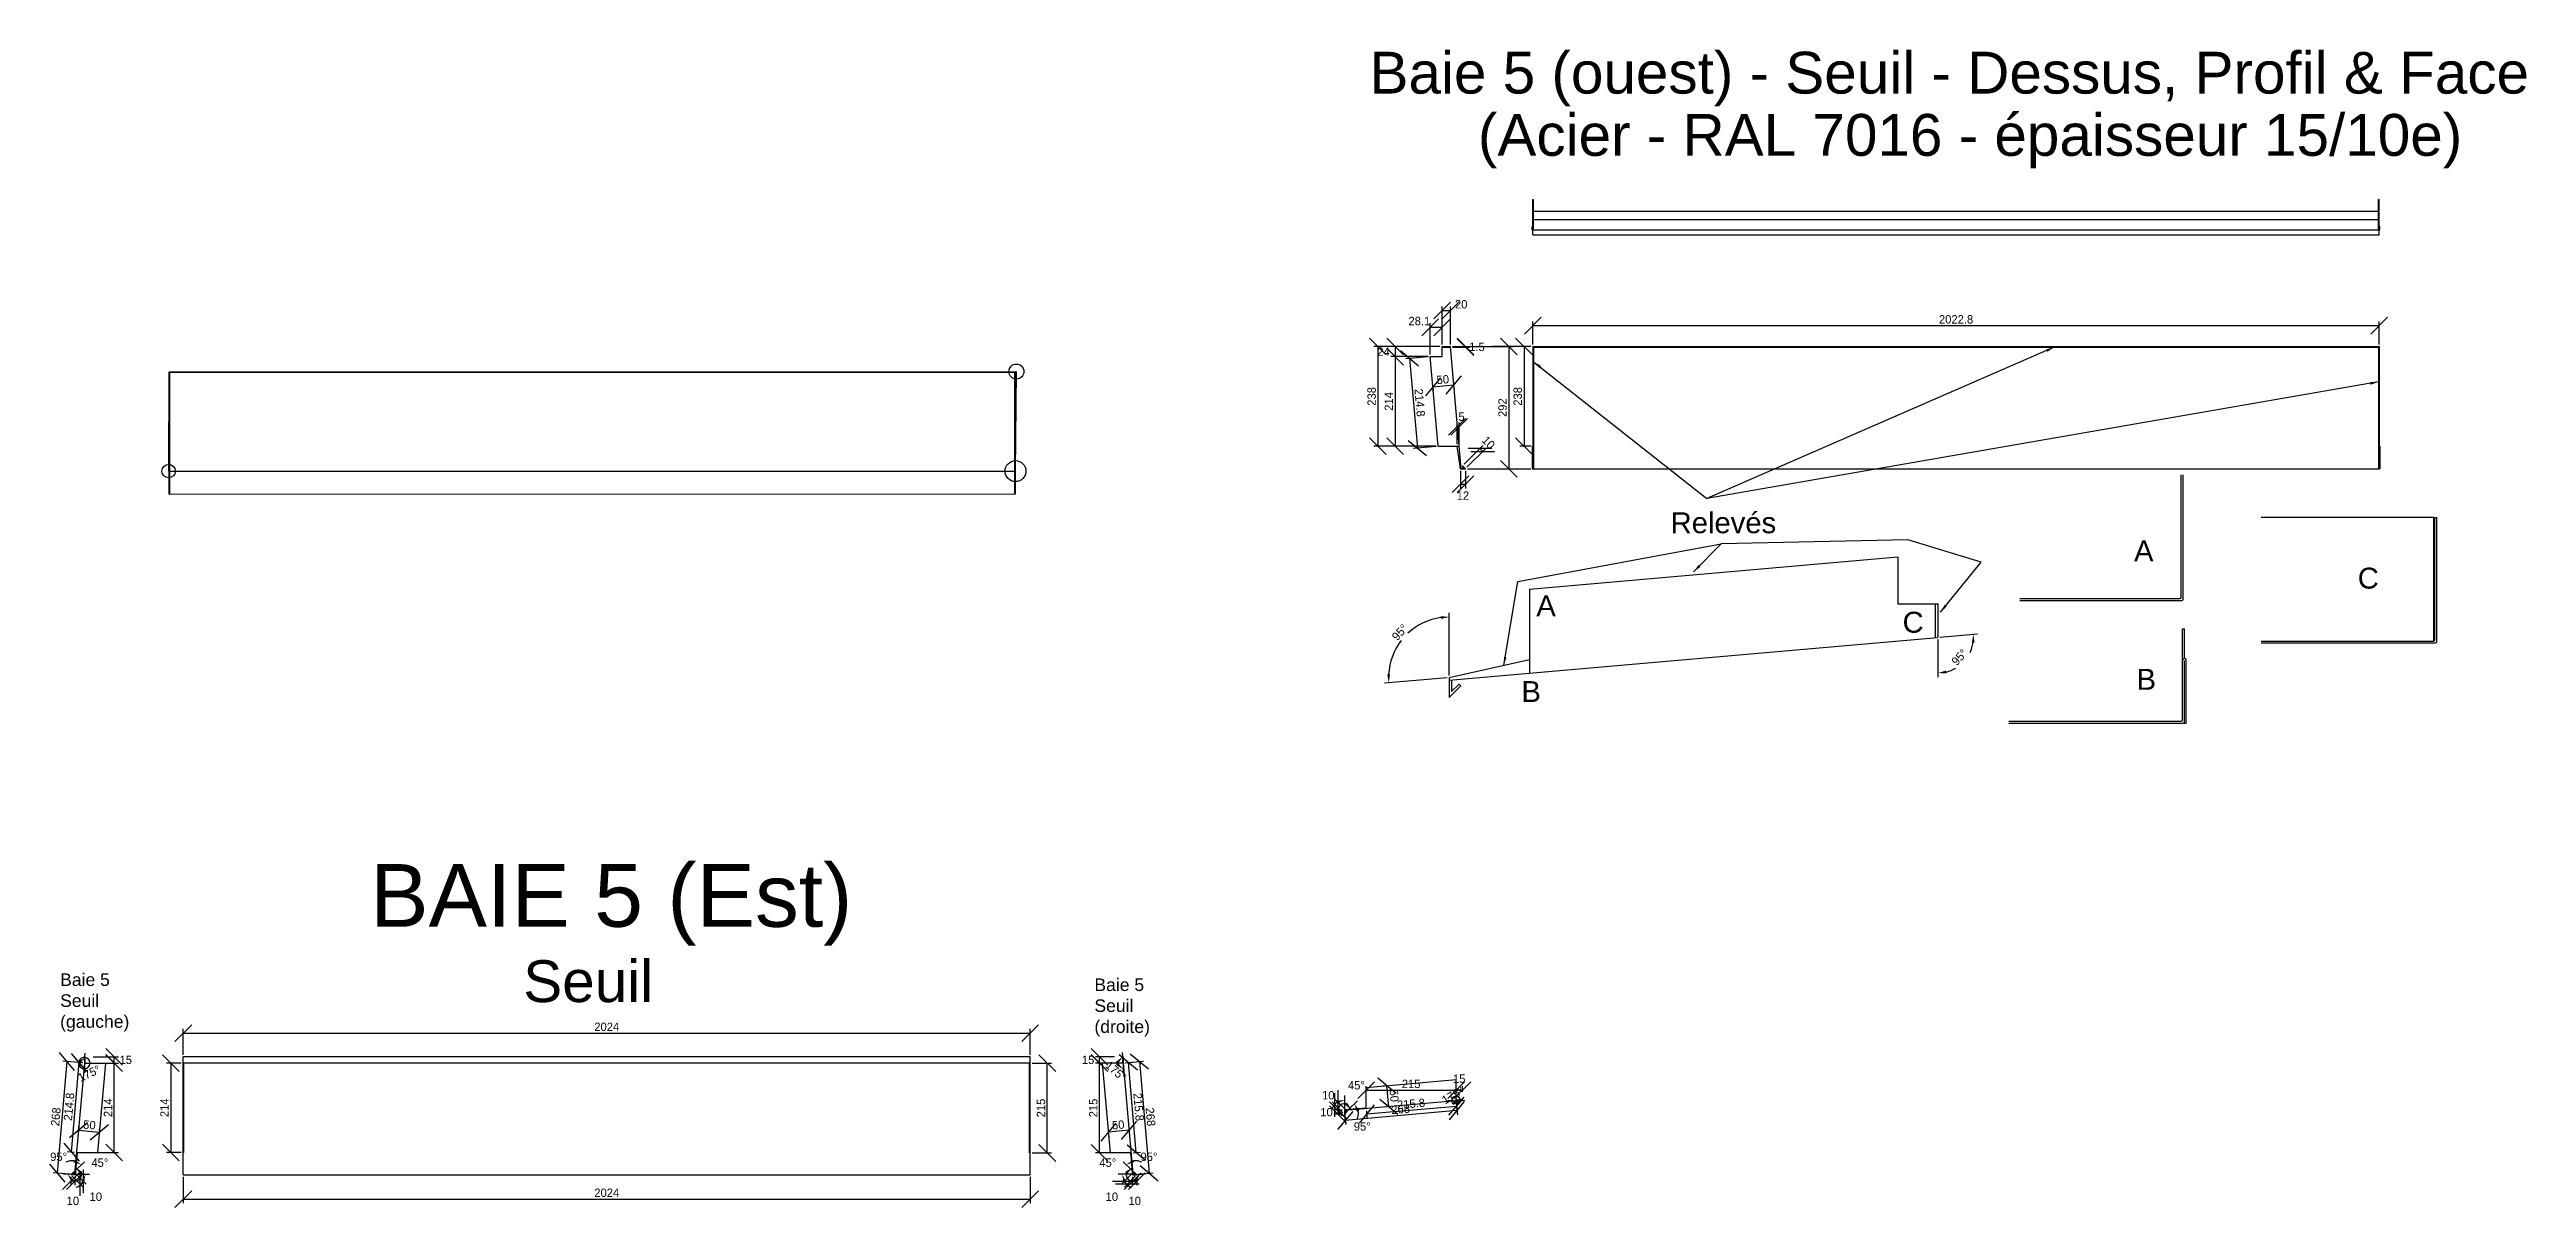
# Model space of a CAD drawing. Header units: millimetres. Extents: x -676 to 20580, y -6551 to 3008.
# Drawn here: x -285 to 5635, y 240 to 3008 of the extents above; entities that cross this region are included whole.
import ezdxf

# ---------------------------------------------------------------- set-up
doc = ezdxf.new("R2010")
doc.units = ezdxf.units.MM
doc.layers.get('0').update_dxf_attribs({"lineweight": 25, "true_color": 0xffffff})
doc.layers.get('Defpoints').update_dxf_attribs({"true_color": 0xffffff})
for name, color, linetype, lineweight, true_color in [('0 ... Seuil', 178, 'Continuous', 25, 0x000000), ('0 ... Seuil ... Existant', 2, 'Continuous', 25, 0xffff00), ('0 ... Seuil ... Existant ... Projection Joue Théorique', 96, 'Continuous', 25, 0x008000), ('0 ... Seuil ... Rectangle', 5, 'Continuous', 25, 0x0000ff), ('0 ... Seuil ... Rectangle ... Cotes Angles', 4, 'Continuous', 25, 0x00ffff), ('Cotes', 4, 'Continuous', 25, 0x00ffff)]:
    doc.layers.add(name, color=color, linetype=linetype, lineweight=lineweight, true_color=true_color)
doc.styles.add('QCADDimTextStyle', font='txt')
doc.styles.add('textstyle11', font='')
doc.styles.add('textstyle22', font='')
doc.styles.add('textstyle23', font='')
doc.styles.add('textstyle24', font='')
doc.styles.add('textstyle25', font='')
doc.styles.add('textstyle26', font='')
doc.styles.add('textstyle27', font='')
doc.styles.add('textstyle28', font='')
doc.styles.add('textstyle29', font='')
doc.styles.add('textstyle30', font='')
doc.styles.add('textstyle31', font='')
doc.styles.add('textstyle32', font='')
doc.styles.add('textstyle33', font='')
doc.styles.get('textstyle11').set_extended_font_data('Liberation Sans')
doc.styles.get('textstyle22').set_extended_font_data('Liberation Sans')
doc.styles.get('textstyle23').set_extended_font_data('Liberation Sans')
doc.styles.get('textstyle24').set_extended_font_data('Liberation Sans')
doc.styles.get('textstyle25').set_extended_font_data('Liberation Sans')
doc.styles.get('textstyle26').set_extended_font_data('Liberation Sans')
doc.styles.get('textstyle27').set_extended_font_data('Liberation Sans')
doc.styles.get('textstyle28').set_extended_font_data('Liberation Sans')
doc.styles.get('textstyle29').set_extended_font_data('Liberation Sans')
doc.styles.get('textstyle30').set_extended_font_data('Liberation Sans')
doc.styles.get('textstyle31').set_extended_font_data('Liberation Sans')
doc.styles.get('textstyle32').set_extended_font_data('Liberation Sans')
doc.styles.get('textstyle33').set_extended_font_data('Liberation Sans')
doc.dimstyles.new('QCADDimStyle', dxfattribs={"dimtxt": 20, "dimasz": 20, "dimexe": 10, "dimexo": 5, "dimgap": 5, "dimtad": 1, "dimtoh": 1, "dimdec": 4, "dimzin": 0, "dimdsep": 46, "dimtxsty": 'QCADDimTextStyle', "dimcen": 0.09, "dimadec": 0, "dimazin": 0, "dimtfac": 1, "dimtdec": 4, "dimtofl": 0, "dimtmove": 0, "dimatfit": 3, "dimfxl": 1, "dimtolj": 1, "dimtzin": 0, "dimarcsym": 0})

msp = doc.modelspace()

# ---------------------------------------------------------------- texts
at = {"attachment_point": 1}
for s, insert, char_height, style in [('Seuil', (847.41, 830.66), 100, 'textstyle11'), ('Baie 5\\PSeuil\\P(gauche)', (-259.39, 799.27), 30, 'textstyle24'), ('Baie 5\\PSeuil\\P(droite)', (2212.54, 787.17), 30, 'textstyle23')]:
    msp.add_mtext(s, dxfattribs=dict(at, insert=insert, char_height=char_height, style=style))
at = {"layer": '0 ... Seuil', "insert": (481.42, 1060.71), "char_height": 150, "attachment_point": 1, "style": 'textstyle22'}
msp.add_mtext('BAIE 5 (Est)', dxfattribs=at)
at = {"layer": '0 ... Seuil ... Rectangle ... Cotes Angles', "attachment_point": 1}
for s, insert, char_height, style in [('Baie 5 (ouest) - Seuil - Dessus, Profil & Face\\P', (2869.99, 3002.44), 100, 'textstyle33'), ('(Acier - RAL 7016 - épaisseur 15/10e)', (3129.21, 2853.72), 100, 'textstyle25'), ('Relevés', (3589.7, 1901.51), 50, 'textstyle26'), ('A', (4697.3, 1834.25), 50, 'textstyle32'), ('C', (5232, 1769.19), 50, 'textstyle31'), ('A', (3268.73, 1703.05), 50, 'textstyle27'), ('C', (4144.09, 1663.72), 50, 'textstyle30'), ('B', (3233.15, 1498.04), 50, 'textstyle28'), ('B', (4703.4, 1527.26), 50, 'textstyle29')]:
    msp.add_mtext(s, dxfattribs=dict(at, insert=insert, char_height=char_height, style=style))

# ---------------------------------------------------------------- blocks, each defined once
blk = doc.blocks.new('SeuilBaie1_VueDessus')
at = {"layer": '0 ... Seuil'}
for p, q in [((-5, -282), (-5, 0)), ((2019, 0), (-5, 0)), ((2019, -282), (2019, 0)), ((2019, -15), (-5, -15)), ((-3.5, -229), (-3.5, -15)), ((2017.5, -230), (2017.5, -15)), ((-3.5, -229), (-5, -229)), ((2019, -230), (2017.5, -230)), ((-5, -282), (2019, -282))]:
    blk.add_line(p, q, dxfattribs=at)
blk = doc.blocks.new('SeuilBaie1_VueCoupeEst')
at = {"layer": '0 ... Seuil'}
for p, q in [((1, 0), (-0.5, 0)), ((1, -14.9), (-49.2, -14.9)), ((-49.2, -14.9), (-30.4, -229.9)), ((-0.5, 0), (-0.5, -14.9)), ((1, 0), (1, -15)), ((1, -14.9), (24.2, -280.5)), ((19.8, -229.9), (-30.4, -229.9)), ((18.3, -229.9), (22.9, -282)), ((22.9, -282), (33.4, -282)), ((24.2, -280.5), (29.7, -280.5)), ((25.2, -276), (26.3, -274.9)), ((25.2, -276), (29.7, -280.5)), ((26.3, -274.9), (33.4, -282))]:
    blk.add_line(p, q, dxfattribs=at)
blk = doc.blocks.new('*D12')
at = {"layer": 'Cotes', "color": 0, "lineweight": -2}
for p, q in [((2245, 580), (2205, 620)), ((2205, 605), (2245, 565)), ((2260.5, 600), (2215, 600)), ((2225, 585), (2225, 600)), ((2260.5, 585), (2215, 585))]:
    blk.add_line(p, q, dxfattribs=at)
at = {"layer": 'Defpoints', "color": 0}
for p in [(2225, 600), (2265.5, 600), (2265.5, 585)]:
    blk.add_point(p, dxfattribs=at)
at = {"layer": 'Cotes', "color": 0, "insert": (2197.5, 592.5), "char_height": 20, "attachment_point": 5, "style": 'QCADDimTextStyle'}
blk.add_mtext('\\A1;15', dxfattribs=at)
blk = doc.blocks.new('*D13')
at = {"layer": 'Cotes', "color": 0, "lineweight": -2}
for p, q in [((2341.7, 570.3), (2298.3, 606.6)), ((2285.5, 585.4), (2330, 589.3)), ((2320, 588.5), (2343.4, 321.5)), ((2308.9, 318.5), (2353.3, 322.3)), ((2321.7, 339.7), (2365, 303.3))]:
    blk.add_line(p, q, dxfattribs=at)
at = {"layer": 'Defpoints', "color": 0}
for p in [(2280.5, 585), (2303.9, 318), (2343.4, 321.5)]:
    blk.add_point(p, dxfattribs=at)
at = {"layer": 'Cotes', "color": 0, "insert": (2346.6, 456.3), "char_height": 20, "attachment_point": 5, "rotation": 275, "style": 'QCADDimTextStyle'}
blk.add_mtext('\\A1;268', dxfattribs=at)
blk = doc.blocks.new('*D14')
at = {"layer": 'Cotes', "color": 0, "lineweight": -2}
for p, q in [((2323.9, 322.9), (2283.9, 282.9)), ((2293.9, 282.9), (2333.9, 322.9)), ((2303.9, 313), (2303.9, 292.9)), ((2303.9, 302.9), (2313.9, 302.9)), ((2313.9, 313), (2313.9, 292.9))]:
    blk.add_line(p, q, dxfattribs=at)
at = {"layer": 'Defpoints', "color": 0}
for p in [(2303.9, 318), (2313.9, 318), (2313.9, 302.9)]:
    blk.add_point(p, dxfattribs=at)
at = {"layer": 'Cotes', "color": 0, "insert": (2308.9, 255.4), "char_height": 20, "attachment_point": 5, "style": 'QCADDimTextStyle'}
blk.add_mtext('\\A1;10', dxfattribs=at)
blk = doc.blocks.new('*D15')
at = {"layer": 'Cotes', "color": 0, "lineweight": -2}
for p, q in [((2264, 441.6), (2227.6, 398.2)), ((2295.6, 424.3), (2245.8, 419.9)), ((2246.2, 414.9), (2246.6, 409.9)), ((2277.4, 402.6), (2313.8, 445.9)), ((2296, 419.3), (2296.5, 414.3))]:
    blk.add_line(p, q, dxfattribs=at)
at = {"layer": 'Defpoints', "color": 0}
for p in [(2245.8, 419.9), (2245.8, 419.9), (2295.6, 424.3)]:
    blk.add_point(p, dxfattribs=at)
at = {"layer": 'Cotes', "color": 0, "insert": (2269.4, 437), "char_height": 20, "attachment_point": 5, "rotation": 5, "style": 'QCADDimTextStyle'}
blk.add_mtext('\\A1;50', dxfattribs=at)
blk = doc.blocks.new('*D16')
at = {"layer": 'Cotes', "color": 0, "lineweight": -2}
for p, q in [((2256, 302.6), (2312.6, 302.6)), ((2303.3, 321.6), (2277.2, 295.5)), ((2310.3, 314.5), (2284.3, 288.4)), ((2319.6, 295.5), (2263.1, 295.5))]:
    blk.add_line(p, q, dxfattribs=at)
at = {"layer": 'Defpoints', "color": 0}
for p in [(2284.3, 302.6), (2306.8, 325.1), (2313.9, 318)]:
    blk.add_point(p, dxfattribs=at)
at = {"layer": 'Cotes', "color": 0, "insert": (2254.2, 265.4), "char_height": 20, "attachment_point": 5, "style": 'QCADDimTextStyle'}
blk.add_mtext('\\A1;10', dxfattribs=at)
blk = doc.blocks.new('*D17')
at = {"layer": 'Cotes', "color": 0, "lineweight": -2}
for p, q in [((2281.1, 590.1), (2279.3, 610.1)), ((2281.5, 580), (2281.5, 559.9))]:
    blk.add_line(p, q, dxfattribs=at)
blk.add_arc((2281.5, 585), 15.1, 177.75848, 187.24152, dxfattribs=at)
at = {"layer": 'Cotes', "color": 0}
for points in [[(2268.8, 583.3), (2264, 587.9), (2280.2, 600.1)], [(2264.3, 580.6), (2268.7, 585.6), (2281.5, 569.9)]]:
    blk.add_solid(points, dxfattribs=at)
at = {"layer": 'Defpoints', "color": 0}
for p in [(2281.5, 600), (2268, 591.8), (2281.5, 585.1), (2281.5, 585), (2282.9, 568.7)]:
    blk.add_point(p, dxfattribs=at)
at = {"layer": 'Cotes', "color": 0, "insert": (2263.9, 565.6), "char_height": 20, "attachment_point": 5, "rotation": 317.78438, "style": 'QCADDimTextStyle'}
blk.add_mtext('\\A1;175%%d', dxfattribs=at)
blk = doc.blocks.new('*D18')
at = {"layer": 'Cotes', "color": 0, "lineweight": -2}
for p, q in [((2299.8, 319), (2269, 319)), ((2302.6, 327.9), (2281.4, 349))]:
    blk.add_line(p, q, dxfattribs=at)
for start, end in [(215.90564, 251.81128), (63.18872, 99.09436)]:
    blk.add_arc((2311.5, 319), 32.4, start, end, dxfattribs=at)
at = {"layer": 'Cotes', "color": 0}
for points in [[(2288.4, 301), (2282, 299), (2279, 319)], [(2304.8, 354), (2307.8, 348.1), (2288.5, 342)]]:
    blk.add_solid(points, dxfattribs=at)
at = {"layer": 'Defpoints', "color": 0}
for p in [(2283.4, 335.2), (2304.8, 319), (2306.1, 324.4), (2311.5, 319), (2311.5, 319)]:
    blk.add_point(p, dxfattribs=at)
at = {"layer": 'Cotes', "color": 0, "insert": (2244.5, 346.7), "char_height": 20, "attachment_point": 5, "style": 'QCADDimTextStyle'}
blk.add_mtext('\\A1;45%%d', dxfattribs=at)
blk = doc.blocks.new('*D19')
at = {"layer": 'Cotes', "color": 0, "lineweight": -2}
blk.add_line((2316.5, 319), (2331.4, 319), dxfattribs=at)
for start, end in [(168.96744, 242.93488), (212.06512, 286.03256)]:
    blk.add_arc((2304.8, 319), 16.6, start, end, dxfattribs=at)
at = {"layer": 'Cotes', "color": 0}
for points in [[(2290.7, 319.7), (2286.2, 324.7), (2303.3, 335.6)], [(2312, 301), (2306.7, 305), (2321.4, 319)]]:
    blk.add_solid(points, dxfattribs=at)
at = {"layer": 'Defpoints', "color": 0}
for p in [(2303.1, 338.4), (2304.8, 319), (2304.8, 319), (2311.5, 319), (2318.9, 327.7)]:
    blk.add_point(p, dxfattribs=at)
at = {"layer": 'Cotes', "color": 0, "insert": (2343, 360.8), "char_height": 20, "attachment_point": 5, "style": 'QCADDimTextStyle'}
blk.add_mtext('\\A1;95%%d', dxfattribs=at)
blk = doc.blocks.new('*D20')
at = {"layer": 'Cotes', "color": 0, "lineweight": -2}
for p, q in [((35, 313), (35, 249.8)), ((2059, 313), (2059, 249.8)), ((55, 279.8), (15, 239.8)), ((35, 259.8), (2059, 259.8)), ((2039, 239.8), (2079, 279.8))]:
    blk.add_line(p, q, dxfattribs=at)
at = {"layer": 'Defpoints', "color": 0}
for p in [(35, 318), (2059, 318), (2059, 259.8)]:
    blk.add_point(p, dxfattribs=at)
at = {"layer": 'Cotes', "color": 0, "insert": (1047, 274.8), "char_height": 20, "attachment_point": 5, "style": 'QCADDimTextStyle'}
blk.add_mtext('\\A1;2024', dxfattribs=at)
blk = doc.blocks.new('*D21')
at = {"layer": 'Cotes', "color": 0, "lineweight": -2}
for p, q in [((55, 676.4), (15, 636.4)), ((35, 605), (35, 666.4)), ((35, 656.4), (2059, 656.4)), ((2039, 636.4), (2079, 676.4)), ((2059, 605), (2059, 666.4))]:
    blk.add_line(p, q, dxfattribs=at)
at = {"layer": 'Defpoints', "color": 0}
for p in [(2059, 656.4), (35, 600), (2059, 600)]:
    blk.add_point(p, dxfattribs=at)
at = {"layer": 'Cotes', "color": 0, "insert": (1047, 671.4), "char_height": 20, "attachment_point": 5, "style": 'QCADDimTextStyle'}
blk.add_mtext('\\A1;2024', dxfattribs=at)
blk = doc.blocks.new('*D36')
at = {"layer": 'Cotes', "color": 0, "lineweight": -2}
for p, q in [((3096.9, 540), (3056.9, 500)), ((3071.9, 500), (3111.9, 540)), ((3076.9, 515.8), (3076.9, 530)), ((3076.9, 520), (3091.9, 520)), ((3091.9, 515.8), (3091.9, 530))]:
    blk.add_line(p, q, dxfattribs=at)
at = {"layer": 'Defpoints', "color": 0}
for p in [(3076.9, 510.8), (3091.9, 520), (3091.9, 510.8)]:
    blk.add_point(p, dxfattribs=at)
at = {"layer": 'Cotes', "color": 0, "insert": (3084.4, 547.5), "char_height": 20, "attachment_point": 5, "style": 'QCADDimTextStyle'}
blk.add_mtext('\\A1;15', dxfattribs=at)
blk = doc.blocks.new('*D37')
at = {"layer": 'Cotes', "color": 0, "lineweight": -2}
for p, q in [((3060.9, 449.6), (3097.3, 492.9)), ((3077.4, 490.7), (3080, 461.3)), ((2830.3, 469.5), (2793.9, 426.2)), ((2810.4, 467.4), (2813, 437.9)), ((3079.1, 471.2), (2812.1, 447.9))]:
    blk.add_line(p, q, dxfattribs=at)
at = {"layer": 'Defpoints', "color": 0}
for p in [(3076.9, 495.7), (2810, 472.4), (2812.1, 447.9)]:
    blk.add_point(p, dxfattribs=at)
at = {"layer": 'Cotes', "color": 0, "insert": (2944.3, 474.5), "char_height": 20, "attachment_point": 5, "rotation": 5, "style": 'QCADDimTextStyle'}
blk.add_mtext('\\A1;268', dxfattribs=at)
blk = doc.blocks.new('*D38')
at = {"layer": 'Cotes', "color": 0, "lineweight": -2}
for p, q in [((2814.8, 452.4), (2774.8, 492.4)), ((2774.8, 482.4), (2814.8, 442.4)), ((2805, 472.4), (2784.8, 472.4)), ((2805, 462.4), (2784.8, 462.4)), ((2794.8, 472.4), (2794.8, 462.4))]:
    blk.add_line(p, q, dxfattribs=at)
at = {"layer": 'Defpoints', "color": 0}
for p in [(2794.8, 462.4), (2810, 472.4), (2810, 462.4)]:
    blk.add_point(p, dxfattribs=at)
at = {"layer": 'Cotes', "color": 0, "insert": (2767.3, 467.4), "char_height": 20, "attachment_point": 5, "style": 'QCADDimTextStyle'}
blk.add_mtext('\\A1;10', dxfattribs=at)
blk = doc.blocks.new('*D39')
at = {"layer": 'Cotes', "color": 0, "lineweight": -2}
for p, q in [((2933.5, 512.3), (2890.2, 548.6)), ((2894.5, 498.8), (2937.9, 462.5)), ((2906.9, 530), (2901.9, 529.6)), ((2911.2, 480.2), (2906.2, 479.8)), ((2916.2, 480.7), (2911.8, 530.5))]:
    blk.add_line(p, q, dxfattribs=at)
at = {"layer": 'Defpoints', "color": 0}
for p in [(2911.8, 530.5), (2911.8, 530.5), (2916.2, 480.7)]:
    blk.add_point(p, dxfattribs=at)
at = {"layer": 'Cotes', "color": 0, "insert": (2929, 506.9), "char_height": 20, "attachment_point": 5, "rotation": 275, "style": 'QCADDimTextStyle'}
blk.add_mtext('\\A1;50', dxfattribs=at)
blk = doc.blocks.new('*D40')
at = {"layer": 'Cotes', "color": 0, "lineweight": -2}
for p, q in [((2806.4, 465.9), (2780.4, 492)), ((2787.4, 456.6), (2787.4, 513.2)), ((2813.5, 473), (2787.4, 499)), ((2794.5, 520.2), (2794.5, 463.7))]:
    blk.add_line(p, q, dxfattribs=at)
at = {"layer": 'Defpoints', "color": 0}
for p in [(2794.5, 492), (2810, 462.4), (2817, 469.4)]:
    blk.add_point(p, dxfattribs=at)
at = {"layer": 'Cotes', "color": 0, "insert": (2771.5, 507.9), "char_height": 20, "attachment_point": 5, "style": 'QCADDimTextStyle'}
blk.add_mtext('\\A1;10', dxfattribs=at)
blk = doc.blocks.new('*D41')
at = {"layer": 'Cotes', "color": 0, "lineweight": -2}
for p, q in [((3071.9, 494.7), (3056.4, 494.7)), ((3082, 495.2), (3097.5, 496.5))]:
    blk.add_line(p, q, dxfattribs=at)
for start, end in [(80.81617, 222.90809), (5, 180), (322.09191, 104.18383)]:
    blk.add_arc((3077, 494.7), 10.6, start, end, dxfattribs=at)
at = {"layer": 'Cotes', "color": 0}
for points in [[(3086.4, 491.4), (3084.2, 485.1), (3066.4, 494.7)], [(3070.6, 484.5), (3067.9, 490.6), (3087.5, 495.6)]]:
    blk.add_solid(points, dxfattribs=at)
at = {"layer": 'Defpoints', "color": 0}
for p in [(3060.7, 493.3), (3076.9, 494.7), (3077, 494.7), (3081.7, 504.2), (3091.9, 494.7)]:
    blk.add_point(p, dxfattribs=at)
at = {"layer": 'Cotes', "color": 0, "insert": (3069.2, 508.1), "char_height": 20, "attachment_point": 5, "rotation": 30.34859, "style": 'QCADDimTextStyle'}
blk.add_mtext('\\A1;175%%d', dxfattribs=at)
blk = doc.blocks.new('*D42')
at = {"layer": 'Cotes', "color": 0, "lineweight": -2}
for p, q in [((2811, 476.4), (2811, 507.2)), ((2819.9, 473.7), (2841, 494.8))]:
    blk.add_line(p, q, dxfattribs=at)
for start, end in [(125.90564, 161.81128), (333.18872, 9.09436)]:
    blk.add_arc((2811, 464.8), 32.4, start, end, dxfattribs=at)
at = {"layer": 'Cotes', "color": 0}
for points in [[(2793, 487.9), (2790.9, 494.2), (2811, 497.2)], [(2846, 471.4), (2840, 468.4), (2833.9, 487.7)]]:
    blk.add_solid(points, dxfattribs=at)
at = {"layer": 'Defpoints', "color": 0}
for p in [(2827.2, 492.9), (2811, 471.4), (2811, 464.8), (2811, 464.8), (2816.3, 470.1)]:
    blk.add_point(p, dxfattribs=at)
at = {"layer": 'Cotes', "color": 0, "insert": (2838.7, 531.7), "char_height": 20, "attachment_point": 5, "style": 'QCADDimTextStyle'}
blk.add_mtext('\\A1;45%%d', dxfattribs=at)
blk = doc.blocks.new('*D43')
at = {"layer": 'Cotes', "color": 0, "lineweight": -2}
blk.add_line((2811, 459.8), (2811, 444.8), dxfattribs=at)
for start, end in [(122.06512, 196.03256), (78.96744, 152.93488)]:
    blk.add_arc((2811, 471.4), 16.6, start, end, dxfattribs=at)
at = {"layer": 'Cotes', "color": 0}
for points in [[(2811.7, 485.5), (2816.6, 490), (2827.5, 472.9)], [(2793, 464.2), (2797, 469.5), (2811, 454.8)]]:
    blk.add_solid(points, dxfattribs=at)
at = {"layer": 'Defpoints', "color": 0}
for p in [(2811, 471.4), (2811, 471.4), (2811, 464.8), (2819.7, 457.3), (2830.3, 473.1)]:
    blk.add_point(p, dxfattribs=at)
at = {"layer": 'Cotes', "color": 0, "insert": (2852.7, 433.2), "char_height": 20, "attachment_point": 5, "style": 'QCADDimTextStyle'}
blk.add_mtext('\\A1;95%%d', dxfattribs=at)
blk = doc.blocks.new('*D51')
at = {"layer": 'Cotes', "color": 0, "lineweight": -2}
for p, q in [((2120, 565), (2080, 605)), ((2064, 585), (2110, 585)), ((2100, 370), (2100, 585)), ((2064, 370), (2110, 370)), ((2080, 390), (2120, 350))]:
    blk.add_line(p, q, dxfattribs=at)
at = {"layer": 'Defpoints', "color": 0}
for p in [(2059, 585), (2100, 585), (2059, 370)]:
    blk.add_point(p, dxfattribs=at)
at = {"layer": 'Cotes', "color": 0, "insert": (2085, 477.5), "char_height": 20, "attachment_point": 5, "rotation": 90, "style": 'QCADDimTextStyle'}
blk.add_mtext('\\A1;215', dxfattribs=at)
blk = doc.blocks.new('*D52')
at = {"layer": 'Cotes', "color": 0, "lineweight": -2}
for p, q in [((25, 565), (-15, 605)), ((30, 585), (-5, 585)), ((5, 585), (5, 371)), ((-15, 391), (25, 351)), ((30, 371), (-5, 371))]:
    blk.add_line(p, q, dxfattribs=at)
at = {"layer": 'Defpoints', "color": 0}
for p in [(35, 585), (5, 371), (35, 371)]:
    blk.add_point(p, dxfattribs=at)
at = {"layer": 'Cotes', "color": 0, "insert": (-10, 478), "char_height": 20, "attachment_point": 5, "rotation": 90, "style": 'QCADDimTextStyle'}
blk.add_mtext('\\A1;214', dxfattribs=at)
blk = doc.blocks.new('SeuilBaie1_VueCoupeOuest')
at = {"layer": '0 ... Seuil'}
for p, q in [((-1.5, 0), (-1.5, -15)), ((-1.5, 0), (0, 0)), ((0, 0), (0, -14.9)), ((-1.5, -14.9), (-24.7, -280.5)), ((-1.5, -14.9), (48.7, -14.9)), ((48.7, -14.9), (30, -228.9)), ((-18.7, -228.9), (-23.4, -282)), ((-20.2, -228.9), (30, -228.9)), ((-26.8, -274.9), (-33.9, -282)), ((-23.4, -282), (-33.9, -282)), ((-25.7, -276), (-30.2, -280.5)), ((-24.7, -280.5), (-30.2, -280.5)), ((-25.7, -276), (-26.8, -274.9))]:
    blk.add_line(p, q, dxfattribs=at)
blk = doc.blocks.new('*D53')
at = {"layer": 'Cotes', "color": 0, "lineweight": -2}
for p, q in [((2881.3, 484.9), (2845, 441.6)), ((2863.1, 463.3), (3078.1, 482.1)), ((3060, 460.4), (3096.3, 503.7)), ((3077.5, 489.7), (3079, 472.1)), ((2862.5, 470.9), (2864, 453.3))]:
    blk.add_line(p, q, dxfattribs=at)
at = {"layer": 'Defpoints', "color": 0}
for p in [(2862, 475.9), (3077, 494.7), (3078.1, 482.1)]:
    blk.add_point(p, dxfattribs=at)
at = {"layer": 'Cotes', "color": 0, "insert": (2969.3, 487.6), "char_height": 20, "attachment_point": 5, "rotation": 5, "style": 'QCADDimTextStyle'}
blk.add_mtext('\\A1;215.8', dxfattribs=at)
blk = doc.blocks.new('*D54')
at = {"layer": 'Cotes', "color": 0, "lineweight": -2}
for p, q in [((2245, 565.1), (2205, 605.1)), ((2276.5, 585.1), (2215, 585.1)), ((2225, 370.1), (2225, 585.1)), ((2205, 390.1), (2245, 350.1)), ((2295.3, 370.1), (2215, 370.1))]:
    blk.add_line(p, q, dxfattribs=at)
at = {"layer": 'Defpoints', "color": 0}
for p in [(2225, 585.1), (2281.5, 585.1), (2300.3, 370.1)]:
    blk.add_point(p, dxfattribs=at)
at = {"layer": 'Cotes', "color": 0, "insert": (2210, 477.6), "char_height": 20, "attachment_point": 5, "rotation": 90, "style": 'QCADDimTextStyle'}
blk.add_mtext('\\A1;215', dxfattribs=at)
blk = doc.blocks.new('*D55')
at = {"layer": 'Cotes', "color": 0, "lineweight": -2}
for p, q in [((2315.5, 568), (2272.1, 604.3)), ((2286.5, 585.5), (2303.8, 587)), ((2312.6, 371.2), (2293.8, 586.2)), ((2290.9, 389.3), (2334.3, 353)), ((2305.3, 370.5), (2322.6, 372))]:
    blk.add_line(p, q, dxfattribs=at)
at = {"layer": 'Defpoints', "color": 0}
for p in [(2281.5, 585.1), (2293.8, 586.2), (2300.3, 370.1)]:
    blk.add_point(p, dxfattribs=at)
at = {"layer": 'Cotes', "color": 0, "insert": (2318.2, 480), "char_height": 20, "attachment_point": 5, "rotation": 275, "style": 'QCADDimTextStyle'}
blk.add_mtext('\\A1;215.8', dxfattribs=at)
blk = doc.blocks.new('*D56')
at = {"layer": 'Cotes', "color": 0, "lineweight": -2}
for p, q in [((2882, 540), (2842, 500)), ((3057, 500), (3097, 540)), ((2862, 480.9), (2862, 530)), ((2862, 520), (3077, 520)), ((3077, 499.7), (3077, 530))]:
    blk.add_line(p, q, dxfattribs=at)
at = {"layer": 'Defpoints', "color": 0}
for p in [(2862, 475.9), (3077, 520), (3077, 494.7)]:
    blk.add_point(p, dxfattribs=at)
at = {"layer": 'Cotes', "color": 0, "insert": (2969.5, 535), "char_height": 20, "attachment_point": 5, "style": 'QCADDimTextStyle'}
blk.add_mtext('\\A1;215', dxfattribs=at)
blk = doc.blocks.new('*D57')
at = {"layer": 'Cotes', "color": 0, "lineweight": -2}
for p, q in [((-180.4, 600), (-120, 600)), ((-110, 580), (-150, 620)), ((-150, 605), (-110, 565)), ((-130, 585), (-130, 600)), ((-180.4, 585), (-120, 585))]:
    blk.add_line(p, q, dxfattribs=at)
at = {"layer": 'Defpoints', "color": 0}
for p in [(-185.4, 600), (-130, 600), (-185.4, 585)]:
    blk.add_point(p, dxfattribs=at)
at = {"layer": 'Cotes', "color": 0, "insert": (-102.5, 592.5), "char_height": 20, "attachment_point": 5, "style": 'QCADDimTextStyle'}
blk.add_mtext('\\A1;15', dxfattribs=at)
blk = doc.blocks.new('*D58')
at = {"layer": 'Cotes', "color": 0, "lineweight": -2}
for p, q in [((-224.9, 567.1), (-261.2, 610.4)), ((-243.1, 588.7), (-266.4, 321.7)), ((-205.5, 585.4), (-253, 589.6)), ((-284.6, 343.4), (-248.2, 300.1)), ((-228.8, 318.5), (-276.4, 322.6))]:
    blk.add_line(p, q, dxfattribs=at)
at = {"layer": 'Defpoints', "color": 0}
for p in [(-200.5, 585), (-266.4, 321.7), (-223.9, 318)]:
    blk.add_point(p, dxfattribs=at)
at = {"layer": 'Cotes', "color": 0, "insert": (-269.7, 456.5), "char_height": 20, "attachment_point": 5, "rotation": 85, "style": 'QCADDimTextStyle'}
blk.add_mtext('\\A1;268', dxfattribs=at)
blk = doc.blocks.new('*D59')
at = {"layer": 'Cotes', "color": 0, "lineweight": -2}
for p, q in [((-213.9, 322.9), (-253.9, 282.9)), ((-243.9, 282.9), (-203.9, 322.9)), ((-233.9, 313), (-233.9, 292.9)), ((-223.9, 302.9), (-233.9, 302.9)), ((-223.9, 313), (-223.9, 292.9))]:
    blk.add_line(p, q, dxfattribs=at)
at = {"layer": 'Defpoints', "color": 0}
for p in [(-233.9, 318), (-233.9, 302.9), (-223.9, 318)]:
    blk.add_point(p, dxfattribs=at)
at = {"layer": 'Cotes', "color": 0, "insert": (-228.9, 255.4), "char_height": 20, "attachment_point": 5, "style": 'QCADDimTextStyle'}
blk.add_mtext('\\A1;10', dxfattribs=at)
blk = doc.blocks.new('*D60')
at = {"layer": 'Cotes', "color": 0, "lineweight": -2}
for p, q in [((-193.9, 442.4), (-237.2, 406.1)), ((-215.6, 424.3), (-165.8, 419.9)), ((-215.1, 429.2), (-214.7, 434.2)), ((-187.4, 401.7), (-144.1, 438.1)), ((-165.3, 424.9), (-164.9, 429.9))]:
    blk.add_line(p, q, dxfattribs=at)
at = {"layer": 'Defpoints', "color": 0}
for p in [(-215.6, 424.3), (-165.8, 419.9), (-165.8, 419.9)]:
    blk.add_point(p, dxfattribs=at)
at = {"layer": 'Cotes', "color": 0, "insert": (-189.4, 437), "char_height": 20, "attachment_point": 5, "rotation": 355, "style": 'QCADDimTextStyle'}
blk.add_mtext('\\A1;50', dxfattribs=at)
blk = doc.blocks.new('*D61')
at = {"layer": 'Cotes', "color": 0, "lineweight": -2}
for p, q in [((-230.3, 314.5), (-204.3, 288.4)), ((-223.3, 321.6), (-197.2, 295.5)), ((-211.3, 267.2), (-211.3, 323.8)), ((-204.3, 330.8), (-204.3, 274.3))]:
    blk.add_line(p, q, dxfattribs=at)
at = {"layer": 'Defpoints', "color": 0}
for p in [(-233.9, 318), (-226.8, 325.1), (-204.3, 302.6)]:
    blk.add_point(p, dxfattribs=at)
at = {"layer": 'Cotes', "color": 0, "insert": (-174.2, 265.4), "char_height": 20, "attachment_point": 5, "style": 'QCADDimTextStyle'}
blk.add_mtext('\\A1;10', dxfattribs=at)
blk = doc.blocks.new('*D62')
at = {"layer": 'Cotes', "color": 0, "lineweight": -2}
for p, q in [((-201.1, 590.1), (-199.5, 608.5)), ((-201.5, 580), (-201.5, 561.5))]:
    blk.add_line(p, q, dxfattribs=at)
for start, end in [(78.81451, 174.40725), (270, 85), (180.59275, 276.18549)]:
    blk.add_arc((-201.5, 585), 13.5, start, end, dxfattribs=at)
at = {"layer": 'Cotes', "color": 0}
for points in [[(-212.7, 582.5), (-217.3, 587.3), (-200.3, 598.5)], [(-217.4, 584.1), (-212.5, 588.6), (-201.5, 571.5)]]:
    blk.add_solid(points, dxfattribs=at)
at = {"layer": 'Defpoints', "color": 0}
for p in [(-201.5, 600), (-202.9, 568.7), (-201.5, 585.1), (-201.5, 585), (-189.4, 591.1)]:
    blk.add_point(p, dxfattribs=at)
at = {"layer": 'Cotes', "color": 0, "insert": (-190, 560), "char_height": 20, "attachment_point": 5, "rotation": 24.66449, "style": 'QCADDimTextStyle'}
blk.add_mtext('\\A1;175%%d', dxfattribs=at)
blk = doc.blocks.new('*D63')
at = {"layer": 'Cotes', "color": 0, "lineweight": -2}
for p, q in [((-222.5, 327.9), (-201.4, 349)), ((-219.8, 319), (-189, 319))]:
    blk.add_line(p, q, dxfattribs=at)
for start, end in [(80.90564, 116.81128), (288.18872, 324.09436)]:
    blk.add_arc((-231.4, 319), 32.4, start, end, dxfattribs=at)
at = {"layer": 'Cotes', "color": 0}
for points in [[(-227.8, 348.1), (-224.8, 354), (-208.5, 342)], [(-202, 299), (-208.3, 301), (-199, 319)]]:
    blk.add_solid(points, dxfattribs=at)
at = {"layer": 'Defpoints', "color": 0}
for p in [(-231.4, 319), (-231.4, 319), (-226.1, 324.4), (-224.8, 319), (-200.1, 327.4)]:
    blk.add_point(p, dxfattribs=at)
at = {"layer": 'Cotes', "color": 0, "insert": (-164.5, 346.7), "char_height": 20, "attachment_point": 5, "style": 'QCADDimTextStyle'}
blk.add_mtext('\\A1;45%%d', dxfattribs=at)
blk = doc.blocks.new('*D64')
at = {"layer": 'Cotes', "color": 0, "lineweight": -2}
blk.add_line((-236.4, 319), (-251.4, 319), dxfattribs=at)
for start, end in [(253.96744, 327.93488), (297.06512, 11.03256)]:
    blk.add_arc((-224.8, 319), 16.6, start, end, dxfattribs=at)
at = {"layer": 'Cotes', "color": 0}
for points in [[(-226.7, 305), (-232, 301), (-241.4, 319)], [(-206.2, 324.7), (-210.7, 319.7), (-223.3, 335.6)]]:
    blk.add_solid(points, dxfattribs=at)
at = {"layer": 'Defpoints', "color": 0}
for p in [(-232.2, 333.9), (-231.4, 319), (-224.8, 319), (-224.8, 319), (-223.1, 338.4)]:
    blk.add_point(p, dxfattribs=at)
at = {"layer": 'Cotes', "color": 0, "insert": (-263, 360.8), "char_height": 20, "attachment_point": 5, "style": 'QCADDimTextStyle'}
blk.add_mtext('\\A1;95%%d', dxfattribs=at)
blk = doc.blocks.new('*D65')
at = {"layer": 'Cotes', "color": 0, "lineweight": -2}
for p, q in [((-110, 565.1), (-150, 605.1)), ((-196.5, 585.1), (-120, 585.1)), ((-130, 371.1), (-130, 585.1)), ((-215.2, 371.1), (-120, 371.1)), ((-150, 391.1), (-110, 351.1))]:
    blk.add_line(p, q, dxfattribs=at)
at = {"layer": 'Defpoints', "color": 0}
for p in [(-201.5, 585.1), (-130, 585.1), (-220.2, 371.1)]:
    blk.add_point(p, dxfattribs=at)
at = {"layer": 'Cotes', "color": 0, "insert": (-145, 478.1), "char_height": 20, "attachment_point": 5, "rotation": 90, "style": 'QCADDimTextStyle'}
blk.add_mtext('\\A1;214', dxfattribs=at)
blk = doc.blocks.new('*D66')
at = {"layer": 'Cotes', "color": 0, "lineweight": -2}
for p, q in [((-195.6, 564.5), (-232, 607.8)), ((-232.5, 372.2), (-213.8, 586.2)), ((-206.5, 585.5), (-223.7, 587)), ((-250.7, 393.8), (-214.3, 350.5)), ((-225.2, 371.5), (-242.5, 373))]:
    blk.add_line(p, q, dxfattribs=at)
at = {"layer": 'Defpoints', "color": 0}
for p in [(-213.8, 586.2), (-201.5, 585.1), (-220.2, 371.1)]:
    blk.add_point(p, dxfattribs=at)
at = {"layer": 'Cotes', "color": 0, "insert": (-238.1, 480.5), "char_height": 20, "attachment_point": 5, "rotation": 85, "style": 'QCADDimTextStyle'}
blk.add_mtext('\\A1;214.8', dxfattribs=at)
blk = doc.blocks.new('*D77')
at = {"layer": '0 ... Seuil ... Rectangle ... Cotes Angles', "color": 0, "lineweight": -2}
for p, q in [((2987.4, 2251.1), (2944.1, 2287.5)), ((3010.3, 2273.2), (2955.8, 2268.4)), ((2965.8, 2269.3), (2984.5, 2055.3)), ((2962.8, 2073.5), (3006.2, 2037.1)), ((3029.1, 2059.2), (2974.5, 2054.4))]:
    blk.add_line(p, q, dxfattribs=at)
at = {"layer": 'Defpoints', "color": 0}
for p in [(3015.3, 2273.6), (2984.5, 2055.3), (3034.1, 2059.6)]:
    blk.add_point(p, dxfattribs=at)
at = {"layer": '0 ... Seuil ... Rectangle ... Cotes Angles', "color": 0, "insert": (2990.1, 2163.6), "char_height": 20, "attachment_point": 5, "rotation": 275, "style": 'QCADDimTextStyle'}
blk.add_mtext('\\A1;214.8', dxfattribs=at)
blk = doc.blocks.new('*D78')
at = {"layer": '0 ... Seuil ... Rectangle ... Cotes Angles', "color": 0, "lineweight": -2}
for p, q in [((2951.1, 2277.6), (2911.1, 2317.6)), ((2911.1, 2293.6), (2951.1, 2253.6)), ((3038.4, 2297.6), (2921.1, 2297.6)), ((3010.3, 2273.6), (2921.1, 2273.6)), ((2931.1, 2297.6), (2931.1, 2273.6))]:
    blk.add_line(p, q, dxfattribs=at)
at = {"layer": 'Defpoints', "color": 0}
for p in [(2931.1, 2273.6), (3015.3, 2273.6), (3043.4, 2297.6)]:
    blk.add_point(p, dxfattribs=at)
at = {"layer": '0 ... Seuil ... Rectangle ... Cotes Angles', "color": 0, "insert": (2903.6, 2285.6), "char_height": 20, "attachment_point": 5, "style": 'QCADDimTextStyle'}
blk.add_mtext('\\A1;24', dxfattribs=at)
blk = doc.blocks.new('*D79')
at = {"layer": '0 ... Seuil ... Rectangle ... Cotes Angles', "color": 0, "lineweight": -2}
for p, q in [((2951.1, 2253.6), (2911.1, 2293.6)), ((3010.3, 2273.6), (2921.1, 2273.6)), ((2931.1, 2273.6), (2931.1, 2059.6)), ((2911.1, 2079.6), (2951.1, 2039.6)), ((3029.1, 2059.6), (2921.1, 2059.6))]:
    blk.add_line(p, q, dxfattribs=at)
at = {"layer": 'Defpoints', "color": 0}
for p in [(3015.3, 2273.6), (2931.1, 2059.6), (3034.1, 2059.6)]:
    blk.add_point(p, dxfattribs=at)
at = {"layer": '0 ... Seuil ... Rectangle ... Cotes Angles', "color": 0, "insert": (2916.1, 2166.6), "char_height": 20, "attachment_point": 5, "rotation": 90, "style": 'QCADDimTextStyle'}
blk.add_mtext('\\A1;214', dxfattribs=at)
blk = doc.blocks.new('*D80')
at = {"layer": '0 ... Seuil ... Rectangle ... Cotes Angles', "color": 0, "lineweight": -2}
for p, q in [((3079.2, 2317.6), (3119.2, 2277.6)), ((3119.2, 2276.1), (3079.2, 2316.1)), ((3068.4, 2297.6), (3109.2, 2297.6)), ((3068.6, 2296.1), (3109.2, 2296.1))]:
    blk.add_line(p, q, dxfattribs=at)
at = {"layer": 'Defpoints', "color": 0}
for p in [(3063.4, 2297.6), (3063.6, 2296.1), (3099.2, 2296.1)]:
    blk.add_point(p, dxfattribs=at)
at = {"layer": '0 ... Seuil ... Rectangle ... Cotes Angles', "color": 0, "insert": (3126.7, 2296.9), "char_height": 20, "attachment_point": 5, "style": 'QCADDimTextStyle'}
blk.add_mtext('\\A1;1.5', dxfattribs=at)
blk = doc.blocks.new('*D81')
at = {"layer": '0 ... Seuil ... Rectangle ... Cotes Angles', "color": 0, "lineweight": -2}
for p, q in [((3039.8, 2223.3), (3003.5, 2179.9)), ((3021.6, 2201.6), (3071.4, 2205.9)), ((3022, 2197.1), (3022.5, 2191.6)), ((3053.3, 2184.3), (3089.6, 2227.6)), ((3071.8, 2201.5), (3072.3, 2196))]:
    blk.add_line(p, q, dxfattribs=at)
at = {"layer": 'Defpoints', "color": 0}
for p in [(3021.6, 2202.1), (3071.4, 2206.5), (3071.4, 2205.9)]:
    blk.add_point(p, dxfattribs=at)
at = {"layer": '0 ... Seuil ... Rectangle ... Cotes Angles', "color": 0, "insert": (3045.2, 2218.7), "char_height": 20, "attachment_point": 5, "rotation": 5, "style": 'QCADDimTextStyle'}
blk.add_mtext('\\A1;50', dxfattribs=at)
blk = doc.blocks.new('*D82')
at = {"layer": '0 ... Seuil ... Rectangle ... Cotes Angles', "color": 0, "lineweight": -2}
for p, q in [((3223.1, 2277.6), (3183.1, 2317.6)), ((3068.4, 2297.6), (3213.1, 2297.6)), ((3203.1, 2297.6), (3203.1, 2005.6)), ((3183.1, 2025.6), (3223.1, 1985.6)), ((3104.5, 2005.6), (3213.1, 2005.6))]:
    blk.add_line(p, q, dxfattribs=at)
at = {"layer": 'Defpoints', "color": 0}
for p in [(3063.4, 2297.6), (3099.5, 2005.6), (3203.1, 2005.6)]:
    blk.add_point(p, dxfattribs=at)
at = {"layer": '0 ... Seuil ... Rectangle ... Cotes Angles', "color": 0, "insert": (3188.1, 2151.6), "char_height": 20, "attachment_point": 5, "rotation": 90, "style": 'QCADDimTextStyle'}
blk.add_mtext('\\A1;292', dxfattribs=at)
blk = doc.blocks.new('*D83')
at = {"layer": '0 ... Seuil ... Rectangle ... Cotes Angles', "color": 0, "lineweight": -2}
for p, q in [((3095.9, 2016.2), (3140.8, 2061.2)), ((3103, 2009.2), (3147.9, 2054.1)), ((3162.1, 2054.1), (3105.5, 2054.1)), ((3112.6, 2047), (3169.1, 2047)), ((3133.8, 2054.1), (3140.8, 2047))]:
    blk.add_line(p, q, dxfattribs=at)
at = {"layer": 'Defpoints', "color": 0}
for p in [(3140.8, 2047), (3092.4, 2012.7), (3099.5, 2005.6)]:
    blk.add_point(p, dxfattribs=at)
at = {"layer": '0 ... Seuil ... Rectangle ... Cotes Angles', "color": 0, "insert": (3154.4, 2068.3), "char_height": 20, "attachment_point": 5, "rotation": 315, "style": 'QCADDimTextStyle'}
blk.add_mtext('\\A1;10', dxfattribs=at)
blk = doc.blocks.new('*D84')
at = {"layer": '0 ... Seuil ... Rectangle ... Cotes Angles', "color": 0, "lineweight": -2}
for p, q in [((3107.5, 1988.8), (3067.5, 1948.8)), ((3079.5, 1948.8), (3119.5, 1988.8)), ((3087.5, 2000.6), (3087.5, 1958.8)), ((3087.5, 1968.8), (3099.5, 1968.8)), ((3099.5, 2000.6), (3099.5, 1958.8))]:
    blk.add_line(p, q, dxfattribs=at)
at = {"layer": 'Defpoints', "color": 0}
for p in [(3087.5, 2005.6), (3099.5, 2005.6), (3099.5, 1968.8)]:
    blk.add_point(p, dxfattribs=at)
at = {"layer": '0 ... Seuil ... Rectangle ... Cotes Angles', "color": 0, "insert": (3093.3, 1941.5), "char_height": 20, "attachment_point": 5, "style": 'QCADDimTextStyle'}
blk.add_mtext('\\A1;12', dxfattribs=at)
blk = doc.blocks.new('*D85')
at = {"layer": '0 ... Seuil ... Rectangle ... Cotes Angles', "color": 0, "lineweight": -2}
for p, q in [((3280.5, 2367.7), (3240.5, 2327.7)), ((3260.5, 2302.6), (3260.5, 2357.7)), ((3260.5, 2347.7), (5283.3, 2347.7)), ((5263.3, 2327.7), (5303.3, 2367.7)), ((5283.3, 2302.6), (5283.3, 2357.7))]:
    blk.add_line(p, q, dxfattribs=at)
at = {"layer": 'Defpoints', "color": 0}
for p in [(5283.3, 2347.7), (3260.5, 2297.6), (5283.3, 2297.6)]:
    blk.add_point(p, dxfattribs=at)
at = {"layer": '0 ... Seuil ... Rectangle ... Cotes Angles', "color": 0, "insert": (4271.9, 2362.7), "char_height": 20, "attachment_point": 5, "style": 'QCADDimTextStyle'}
blk.add_mtext('\\A1;2022.8', dxfattribs=at)
blk = doc.blocks.new('*D86')
at = {"layer": '0 ... Seuil ... Rectangle ... Cotes Angles', "color": 0, "lineweight": -2}
for p, q in [((2910.2, 2277.6), (2870.2, 2317.6)), ((3038.4, 2297.6), (2880.2, 2297.6)), ((2890.2, 2297.6), (2890.2, 2059.6)), ((2870.2, 2079.6), (2910.2, 2039.6)), ((3029.1, 2059.6), (2880.2, 2059.6))]:
    blk.add_line(p, q, dxfattribs=at)
at = {"layer": 'Defpoints', "color": 0}
for p in [(3043.4, 2297.6), (2890.2, 2059.6), (3034.1, 2059.6)]:
    blk.add_point(p, dxfattribs=at)
at = {"layer": '0 ... Seuil ... Rectangle ... Cotes Angles', "color": 0, "insert": (2875.2, 2178.6), "char_height": 20, "attachment_point": 5, "rotation": 90, "style": 'QCADDimTextStyle'}
blk.add_mtext('\\A1;238', dxfattribs=at)
blk = doc.blocks.new('*D87')
at = {"layer": '0 ... Seuil ... Rectangle ... Cotes Angles', "color": 0, "lineweight": -2}
for p, q in [((3060.4, 1511.5), (3060.4, 1661.3)), ((3055.4, 1506.1), (2906.2, 1493))]:
    blk.add_line(p, q, dxfattribs=at)
for start, end in [(97.92113, 132.85173), (142.14827, 177.07887)]:
    blk.add_arc((3060.4, 1506.5), 144.8, start, end, dxfattribs=at)
at = {"layer": '0 ... Seuil ... Rectangle ... Cotes Angles', "color": 0}
for points in [[(3040.7, 1646.6), (3040.2, 1653.3), (3060.4, 1651.3)], [(2912.5, 1513.9), (2919.1, 1514), (2916.1, 1493.9)]]:
    blk.add_solid(points, dxfattribs=at)
at = {"layer": 'Defpoints', "color": 0}
for p in [(2984.4, 1629.8), (3060.4, 1506.5), (3060.4, 1506.5), (3252.4, 1523.3), (3060.4, 1458.5)]:
    blk.add_point(p, dxfattribs=at)
at = {"layer": '0 ... Seuil ... Rectangle ... Cotes Angles', "color": 0, "insert": (2942.6, 1614.5), "char_height": 20, "attachment_point": 5, "rotation": 47.5, "style": 'QCADDimTextStyle'}
blk.add_mtext('\\A1;95%%d', dxfattribs=at)
blk = doc.blocks.new('*D88')
at = {"layer": '0 ... Seuil ... Rectangle ... Cotes Angles', "color": 0, "lineweight": -2}
for p, q in [((4233.4, 1603.1), (4323.4, 1611)), ((4228.4, 1597.7), (4228.4, 1507.4))]:
    blk.add_line(p, q, dxfattribs=at)
for start, end in [(334.53524, 351.54078), (283.45922, 300.46476)]:
    blk.add_arc((4228.4, 1602.7), 85.3, start, end, dxfattribs=at)
at = {"layer": '0 ... Seuil ... Rectangle ... Cotes Angles', "color": 0}
for points in [[(4316.1, 1590), (4309.5, 1590.2), (4313.4, 1610.1)], [(4247.8, 1523), (4248.6, 1516.4), (4228.4, 1517.4)]]:
    blk.add_solid(points, dxfattribs=at)
at = {"layer": 'Defpoints', "color": 0}
for p in [(4228.4, 1682.7), (4227.5, 1602.6), (4228.4, 1603.6), (3066.4, 1501), (4273.2, 1530.1)]:
    blk.add_point(p, dxfattribs=at)
at = {"layer": '0 ... Seuil ... Rectangle ... Cotes Angles', "color": 0, "insert": (4280.2, 1555.2), "char_height": 20, "attachment_point": 5, "rotation": 47.5, "style": 'QCADDimTextStyle'}
blk.add_mtext('\\A1;95%%d', dxfattribs=at)
blk = doc.blocks.new('*D89')
at = {"layer": '0 ... Seuil ... Rectangle ... Cotes Angles', "color": 0, "lineweight": -2}
for p, q in [((3059.2, 2085.8), (3099.2, 2125.8)), ((3104.2, 2125.8), (3064.2, 2085.8)), ((3079.2, 2064.6), (3079.2, 2115.8)), ((3084.2, 2064.6), (3084.2, 2115.8))]:
    blk.add_line(p, q, dxfattribs=at)
at = {"layer": 'Defpoints', "color": 0}
for p in [(3084.2, 2105.8), (3079.2, 2059.6), (3084.2, 2059.6)]:
    blk.add_point(p, dxfattribs=at)
at = {"layer": '0 ... Seuil ... Rectangle ... Cotes Angles', "color": 0, "insert": (3090, 2130), "char_height": 20, "attachment_point": 5, "style": 'QCADDimTextStyle'}
blk.add_mtext('\\A1;5', dxfattribs=at)
blk = doc.blocks.new('*D90')
at = {"layer": '0 ... Seuil ... Rectangle ... Cotes Angles', "color": 0, "lineweight": -2}
for p, q in [((3063.4, 2403.7), (3023.4, 2363.7)), ((3043.4, 2363.7), (3083.4, 2403.7)), ((3043.4, 2302.6), (3043.4, 2393.7)), ((3043.4, 2383.7), (3063.4, 2383.7)), ((3063.4, 2302.6), (3063.4, 2393.7))]:
    blk.add_line(p, q, dxfattribs=at)
at = {"layer": 'Defpoints', "color": 0}
for p in [(3063.4, 2383.7), (3043.4, 2297.6), (3063.4, 2297.6)]:
    blk.add_point(p, dxfattribs=at)
at = {"layer": '0 ... Seuil ... Rectangle ... Cotes Angles', "color": 0, "insert": (3089.2, 2398.7), "char_height": 20, "attachment_point": 5, "style": 'QCADDimTextStyle'}
blk.add_mtext('\\A1;20', dxfattribs=at)
blk = doc.blocks.new('*D91')
at = {"layer": '0 ... Seuil ... Rectangle ... Cotes Angles', "color": 0, "lineweight": -2}
for p, q in [((3035.3, 2363.7), (2995.3, 2323.7)), ((3015.3, 2278.6), (3015.3, 2353.7)), ((3015.3, 2343.7), (3043.4, 2343.7)), ((3023.4, 2323.7), (3063.4, 2363.7)), ((3043.4, 2302.6), (3043.4, 2353.7))]:
    blk.add_line(p, q, dxfattribs=at)
at = {"layer": 'Defpoints', "color": 0}
for p in [(3043.4, 2343.7), (3015.3, 2273.6), (3043.4, 2297.6)]:
    blk.add_point(p, dxfattribs=at)
at = {"layer": '0 ... Seuil ... Rectangle ... Cotes Angles', "color": 0, "insert": (2989.2, 2358.7), "char_height": 20, "attachment_point": 5, "style": 'QCADDimTextStyle'}
blk.add_mtext('\\A1;28.1', dxfattribs=at)
blk = doc.blocks.new('*D92')
at = {"layer": '0 ... Seuil ... Rectangle ... Cotes Angles', "color": 0, "lineweight": -2}
for p, q in [((3259.3, 2277.6), (3219.3, 2317.6)), ((3255.5, 2297.6), (3229.3, 2297.6)), ((3239.3, 2297.6), (3239.3, 2059.6)), ((3219.3, 2079.6), (3259.3, 2039.6)), ((3255.5, 2059.6), (3229.3, 2059.6))]:
    blk.add_line(p, q, dxfattribs=at)
at = {"layer": 'Defpoints', "color": 0}
for p in [(3260.5, 2297.6), (3239.3, 2059.6), (3260.5, 2059.6)]:
    blk.add_point(p, dxfattribs=at)
at = {"layer": '0 ... Seuil ... Rectangle ... Cotes Angles', "color": 0, "insert": (3224.3, 2178.6), "char_height": 20, "attachment_point": 5, "rotation": 90, "style": 'QCADDimTextStyle'}
blk.add_mtext('\\A1;238', dxfattribs=at)

# ---------------------------------------------------------------- dimensions: what is measured, and where the dimension line sits
at = {"layer": '0 ... Seuil ... Rectangle ... Cotes Angles'}
dim = msp.add_linear_dim(base=(3043.42, 2343.72), p1=(3015.33, 2273.63), p2=(3043.42, 2297.63), dimstyle='QCADDimStyle', override={"dimtxt": 20, "dimasz": 20, "dimexe": 10, "dimexo": 5, "dimgap": 5, "dimdec": 1, "dimzin": 8, "dimtsz": 20, "dimclrd": 0, "dimclre": 0, "dimclrt": 0, "dimazin": 2, "dimtmove": 2}, dxfattribs=at)
dim.commit()
dim.dimension.update_dxf_attribs({"geometry": '*D91', "text_midpoint": (2989.21, 2358.72), "dimtype": 160})
for base, p1, p2, angle, picture, middle, dimtype in [((3063.42, 2383.72), (3043.42, 2297.63), (3063.42, 2297.63), 0, '*D90', (3089.21, 2398.72), 161), ((3203.09, 2005.63), (3063.42, 2297.63), (3099.46, 2005.63), 90, '*D82', (3188.09, 2151.63), 160), ((3071.44, 2205.95), (3021.58, 2202.12), (3071.39, 2206.48), 5, '*D81', (3045.23, 2218.71), 161), ((3084.24, 2105.82), (3079.22, 2059.63), (3084.24, 2059.63), 0, '*D89', (3090, 2130), 161), ((3140.85, 2047.02), (3092.39, 2012.7), (3099.46, 2005.63), 315, '*D83', (3154.42, 2068.26), 161), ((3099.46, 1968.77), (3087.46, 2005.63), (3099.46, 2005.63), 360, '*D84', (3093.34, 1941.51), 161)]:
    dim = msp.add_linear_dim(base=base, p1=p1, p2=p2, angle=angle, dimstyle='QCADDimStyle', override={"dimtxt": 20, "dimasz": 20, "dimexe": 10, "dimexo": 5, "dimgap": 5, "dimdec": 1, "dimzin": 8, "dimtsz": 20, "dimclrd": 0, "dimclre": 0, "dimclrt": 0, "dimazin": 2, "dimtmove": 2}, dxfattribs=at)
    dim.commit()
    dim.dimension.update_dxf_attribs({"geometry": picture, "text_midpoint": middle, "dimtype": dimtype})
for p1, p2, distance, picture, middle in [((3260.5, 2297.63), (5283.3, 2297.63), 50.02, '*D85', (4271.9, 2362.65)), ((3015.33, 2273.63), (3034.05, 2059.63), -49.73, '*D77', (2990.09, 2163.61))]:
    dim = msp.add_aligned_dim(p1=p1, p2=p2, distance=distance, dimstyle='QCADDimStyle', override={"dimtxt": 20, "dimasz": 20, "dimexe": 10, "dimexo": 5, "dimgap": 5, "dimdec": 1, "dimzin": 8, "dimtsz": 20, "dimclrd": 0, "dimclre": 0, "dimclrt": 0, "dimazin": 2, "dimtmove": 2}, dxfattribs=at)
    dim.commit()
    dim.dimension.update_dxf_attribs({"geometry": picture, "text_midpoint": middle})
for base, p1, p2, picture, middle in [((2890.16, 2059.63), (3043.42, 2297.63), (3034.05, 2059.63), '*D86', (2875.16, 2178.63)), ((2931.05, 2273.63), (3043.42, 2297.63), (3015.33, 2273.63), '*D78', (2903.55, 2285.63)), ((3099.21, 2296.13), (3063.42, 2297.63), (3063.55, 2296.13), '*D80', (3126.71, 2296.88)), ((3239.33, 2059.63), (3260.5, 2297.63), (3260.5, 2059.63), '*D92', (3224.33, 2178.63)), ((2931.05, 2059.63), (3015.33, 2273.63), (3034.05, 2059.63), '*D79', (2916.05, 2166.63))]:
    dim = msp.add_linear_dim(base=base, p1=p1, p2=p2, angle=90, dimstyle='QCADDimStyle', override={"dimtxt": 20, "dimasz": 20, "dimexe": 10, "dimexo": 5, "dimgap": 5, "dimdec": 1, "dimzin": 8, "dimtsz": 20, "dimclrd": 0, "dimclre": 0, "dimclrt": 0, "dimazin": 2, "dimtmove": 2}, dxfattribs=at)
    dim.commit()
    dim.dimension.update_dxf_attribs({"geometry": picture, "text_midpoint": middle})
for base, line1, line2, picture, middle in [((2984.37, 1629.76), ((3252.38, 1523.33), (3060.38, 1506.54)), ((3060.38, 1506.54), (3060.38, 1458.54)), '*D87', (2942.58, 1614.48)), ((4273.18, 1530.07), ((3066.38, 1501.04), (4227.47, 1602.62)), ((4228.38, 1603.62), (4228.38, 1682.7)), '*D88', (4280.24, 1555.18))]:
    dim = msp.add_angular_dim_2l(base=base, line1=line1, line2=line2, dimstyle='QCADDimStyle', override={"dimtxt": 20, "dimasz": 20, "dimexe": 10, "dimexo": 5, "dimgap": 5, "dimdec": 1, "dimzin": 8, "dimtsz": 20, "dimclrd": 0, "dimclre": 0, "dimclrt": 0, "dimazin": 2, "dimtmove": 2}, dxfattribs=at)
    dim.commit()
    dim.dimension.update_dxf_attribs({"geometry": picture, "text_midpoint": middle, "dimtype": 162})
at = {"layer": 'Cotes'}
for p1, p2, distance, picture, middle in [((35, 600), (2059, 600), 56.44, '*D21', (1047, 671.44)), ((-200.5, 585), (-223.86, 318.02), -42.72, '*D58', (-269.68, 456.54)), ((-220.22, 371.09), (-201.5, 585.09), 12.34, '*D66', (-238.09, 480.47)), ((-185.44, 585), (-185.44, 600), -55.44, '*D57', (-102.5, 592.5)), ((2265.46, 585), (2265.46, 600), 40.5, '*D12', (2197.46, 592.5)), ((2300.32, 370.09), (2281.51, 585.09), -12.34, '*D55', (2318.15, 479.97)), ((2280.52, 585), (2303.88, 318.02), 39.64, '*D13', (2346.63, 456.27)), ((2916.2, 480.65), (2911.84, 530.46), 0, '*D39', (2928.97, 506.86)), ((3076.94, 510.78), (3091.94, 510.78), 9.22, '*D36', (3084.44, 547.5)), ((2809.96, 472.36), (2809.96, 462.36), -15.16, '*D38', (2767.31, 467.36)), ((2809.96, 462.36), (2817.04, 469.43), 31.86, '*D40', (2771.53, 507.87)), ((3076.94, 495.72), (2809.96, 472.36), 24.58, '*D37', (2944.29, 474.49)), ((2862.03, 475.91), (3077.03, 494.72), -12.69, '*D53', (2969.33, 487.62)), ((-215.57, 424.26), (-165.76, 419.9), 0, '*D60', (-189.35, 437.02)), ((2295.58, 424.26), (2245.77, 419.9), 0, '*D15', (2269.37, 437.02)), ((-223.86, 318.02), (-233.86, 318.02), 15.16, '*D59', (-228.86, 255.36)), ((-233.86, 318.02), (-226.79, 325.09), -31.86, '*D61', (-174.21, 265.44)), ((35, 318.02), (2059, 318.02), -58.27, '*D20', (1047, 274.75)), ((2313.88, 318.02), (2306.8, 325.09), 31.86, '*D16', (2254.22, 265.44)), ((2303.88, 318.02), (2313.88, 318.02), -15.16, '*D14', (2308.88, 255.36))]:
    dim = msp.add_aligned_dim(p1=p1, p2=p2, distance=distance, dimstyle='QCADDimStyle', override={"dimtxt": 20, "dimasz": 20, "dimexe": 10, "dimexo": 5, "dimgap": 5, "dimdec": 1, "dimzin": 8, "dimtsz": 20, "dimclrd": 0, "dimclre": 0, "dimclrt": 0, "dimazin": 2, "dimtmove": 2}, dxfattribs=at)
    dim.commit()
    dim.dimension.update_dxf_attribs({"geometry": picture, "text_midpoint": middle})
for base, line1, line2, picture, middle in [((-189.44, 591.1), ((-201.5, 600), (-201.5, 585)), ((-201.5, 585.09), (-202.93, 568.71)), '*D62', (-190, 560)), ((2268, 591.83), ((2281.52, 600), (2281.52, 585)), ((2281.51, 585.09), (2282.95, 568.71)), '*D17', (2263.89, 565.62)), ((3081.73, 504.17), ((3091.94, 494.72), (3076.94, 494.72)), ((3077.03, 494.72), (3060.65, 493.29)), '*D41', (3069.17, 508.08))]:
    dim = msp.add_angular_dim_2l(base=base, line1=line1, line2=line2, dimstyle='QCADDimStyle', override={"dimtxt": 20, "dimasz": 20, "dimexe": 10, "dimexo": 5, "dimgap": 5, "dimdec": 1, "dimzin": 8, "dimtsz": 20, "dimclrd": 0, "dimclre": 0, "dimclrt": 0, "dimazin": 2, "dimtmove": 2}, dxfattribs=at)
    dim.commit()
    dim.dimension.update_dxf_attribs({"geometry": picture, "text_midpoint": middle, "dimtype": 162})
for base, p1, p2, picture, middle in [((-130, 585.09), (-220.22, 371.09), (-201.5, 585.09), '*D65', (-145, 478.09)), ((5, 371), (35, 585), (35, 371), '*D52', (-10, 478)), ((2100, 585), (2059, 370), (2059, 585), '*D51', (2085, 477.5)), ((2224.96, 585.09), (2300.32, 370.09), (2281.52, 585.09), '*D54', (2209.96, 477.59))]:
    dim = msp.add_linear_dim(base=base, p1=p1, p2=p2, angle=90, dimstyle='QCADDimStyle', override={"dimtxt": 20, "dimasz": 20, "dimexe": 10, "dimexo": 5, "dimgap": 5, "dimdec": 1, "dimzin": 8, "dimtsz": 20, "dimclrd": 0, "dimclre": 0, "dimclrt": 0, "dimazin": 2, "dimtmove": 2}, dxfattribs=at)
    dim.commit()
    dim.dimension.update_dxf_attribs({"geometry": picture, "text_midpoint": middle})
for base, line1, line2, picture, middle in [((2827.19, 492.87), ((2810.96, 471.44), (2810.96, 464.77)), ((2810.96, 464.77), (2816.33, 470.14)), '*D42', (2838.69, 531.7)), ((2819.69, 457.3), ((2830.31, 473.14), (2810.96, 471.44)), ((2810.96, 471.44), (2810.96, 464.77)), '*D43', (2852.71, 433.19)), ((-232.23, 333.87), ((-223.08, 338.37), (-224.77, 319.02)), ((-224.77, 319.02), (-231.44, 319.02)), '*D64', (-263.03, 360.77)), ((-200.11, 327.42), ((-224.77, 319.02), (-231.44, 319.02)), ((-231.44, 319.02), (-226.08, 324.38)), '*D63', (-164.52, 346.74)), ((2283.36, 335.24), ((2304.79, 319.02), (2311.46, 319.02)), ((2311.46, 319.02), (2306.1, 324.38)), '*D18', (2244.53, 346.74)), ((2318.94, 327.75), ((2303.1, 338.37), (2304.79, 319.02)), ((2304.79, 319.02), (2311.46, 319.02)), '*D19', (2343.05, 360.77))]:
    dim = msp.add_angular_dim_2l(base=base, line1=line1, line2=line2, dimstyle='QCADDimStyle', override={"dimtxt": 20, "dimasz": 20, "dimexe": 10, "dimexo": 5, "dimgap": 5, "dimdec": 1, "dimzin": 8, "dimtsz": 20, "dimclrd": 0, "dimclre": 0, "dimclrt": 0, "dimazin": 2, "dimtmove": 2}, dxfattribs=at)
    dim.commit()
    dim.dimension.update_dxf_attribs({"geometry": picture, "text_midpoint": middle})
dim = msp.add_linear_dim(base=(3077.03, 520), p1=(2862.03, 475.91), p2=(3077.03, 494.72), dimstyle='QCADDimStyle', override={"dimtxt": 20, "dimasz": 20, "dimexe": 10, "dimexo": 5, "dimgap": 5, "dimdec": 1, "dimzin": 8, "dimtsz": 20, "dimclrd": 0, "dimclre": 0, "dimclrt": 0, "dimazin": 2, "dimtmove": 2}, dxfattribs=at)
dim.commit()
dim.dimension.update_dxf_attribs({"geometry": '*D56', "text_midpoint": (2969.53, 535)})

# ---------------------------------------------------------------- linework, layer by layer
at = {"layer": '0 ... Seuil ... Existant'}
for p, q in [((0, 2000), (1.09, 2237)), ((1.09, 2237), (2026.05, 2237.99)), ((2024, 2000), (2026.05, 2237.99)), ((0, 2000), (2024, 2000))]:
    msp.add_line(p, q, dxfattribs=at)
at = {"layer": '0 ... Seuil ... Existant ... Projection Joue Théorique'}
for centre, radius in [((2026.05, 2237.99), 18), ((0, 2000), 16), ((2024, 2000), 25)]:
    msp.add_circle(centre, radius, dxfattribs=at)
at = {"layer": '0 ... Seuil ... Rectangle'}
for p, q in [((3260.5, 2578.12), (3260.5, 2649.26)), ((3260.5, 2649.26), (3262, 2649.26)), ((3262, 2577.12), (3262, 2649.26)), ((3262, 2621.17), (5281.8, 2621.17)), ((5281.8, 2577.12), (5281.8, 2649.26)), ((5283.3, 2649.26), (5281.8, 2649.26)), ((5283.3, 2578.12), (5283.3, 2649.26)), ((3259, 2577.12), (3259, 2583.84)), ((3260.5, 2577.12), (3259, 2577.12)), ((3260, 2584.84), (3260.5, 2584.84)), ((3260.5, 2584.84), (3261, 2584.84)), ((3260.5, 2565.12), (3260.5, 2578.12)), ((3260.5, 2565.12), (5283.3, 2565.12)), ((3261.5, 2577.12), (5282.3, 2577.12)), ((3262, 2601.17), (5281.8, 2601.17)), ((3262, 2577.12), (3262, 2583.84)), ((5281.8, 2577.12), (5281.8, 2583.84)), ((5282.8, 2584.84), (5283.3, 2584.84)), ((5283.8, 2584.84), (5283.3, 2584.84)), ((5283.3, 2565.12), (5283.3, 2578.12)), ((5283.3, 2577.12), (5284.8, 2577.12)), ((5284.8, 2577.12), (5284.8, 2583.84)), ((3034.05, 2059.63), (3015.33, 2273.63)), ((3015.33, 2273.63), (3043.42, 2273.63)), ((3043.42, 2297.63), (3063.42, 2297.63)), ((3043.42, 2273.63), (3043.42, 2297.63)), ((3043.42, 2296.13), (3063.55, 2296.13)), ((3088.97, 2005.63), (3063.42, 2297.63)), ((3260.5, 2297.63), (5283.3, 2297.63)), ((3260.5, 2297.63), (3260.5, 2005.63)), ((3260.5, 2296.13), (5283.3, 2296.13)), ((3262, 2296.13), (3262, 2005.63)), ((5281.8, 2296.13), (5281.8, 2005.63)), ((5283.3, 2297.63), (5283.3, 2005.63)), ((1.09, 2237), (2023.88, 2237.99)), ((1.24, 1945), (1.09, 2237)), ((1.09, 2235.5), (2023.88, 2236.49)), ((2.74, 1945), (2.59, 2237)), ((2022.53, 1945.99), (2022.38, 2237.99)), ((2024.03, 1945.99), (2023.88, 2237.99)), ((3070.08, 2204.32), (3069.95, 2205.81)), ((3034.05, 2059.63), (3084.24, 2059.63)), ((3087.46, 2005.63), (3079.22, 2059.63)), ((3259, 2059.63), (3262, 2059.63)), ((3259, 2059.63), (3259, 2005.63)), ((5281.8, 2059.63), (5284.8, 2059.63)), ((5284.8, 2059.63), (5284.8, 2005.63)), ((3087.46, 2005.63), (3099.46, 2005.63)), ((3088.83, 2007.13), (3095.84, 2007.13)), ((3091.33, 2011.64), (3092.39, 2012.7)), ((3091.33, 2011.64), (3095.84, 2007.13)), ((3092.39, 2012.7), (3099.46, 2005.63)), ((3259, 2005.63), (3260.5, 2005.63)), ((3260.5, 2005.63), (5283.3, 2005.63)), ((4810.1, 1698.45), (4810.1, 1990.95)), ((4814.6, 1693.95), (4814.6, 1990.95)), ((5284.8, 2005.63), (5283.3, 2005.63)), ((1.24, 1945), (2024.03, 1945.99)), ((5413.58, 1889.3), (5001.08, 1889.3)), ((5413.58, 1593.8), (5413.58, 1889.3)), ((5416.58, 1596.8), (5416.58, 1889.3)), ((5416.58, 1889.3), (5421.08, 1889.3)), ((5421.08, 1592.3), (5421.08, 1889.3)), ((3252.38, 1718.07), (4132.38, 1795.06)), ((4132.38, 1795.06), (4132.38, 1682.7)), ((3252.38, 1718.07), (3252.38, 1517.31)), ((4132.38, 1682.7), (4228.38, 1682.7)), ((4222.38, 1682.7), (4222.38, 1602.17)), ((4228.38, 1682.7), (4228.38, 1603.62)), ((4424.6, 1695.45), (4807.1, 1695.45)), ((4424.6, 1690.95), (4811.6, 1690.95)), ((3060.38, 1500.51), (4227.47, 1602.62)), ((4813.26, 1547.56), (4813.26, 1622.99)), ((4813.26, 1622.99), (4817.76, 1622.99)), ((4817.76, 1552.06), (4817.76, 1622.99)), ((3060.38, 1506.54), (3252.38, 1549.43)), ((4813.26, 1405.06), (4813.26, 1547.56)), ((4817.76, 1397.56), (4817.76, 1547.56)), ((4822.26, 1397.56), (4822.26, 1547.56)), ((5001.08, 1593.8), (5413.58, 1593.8)), ((5001.08, 1589.3), (5418.08, 1589.3)), ((3060.38, 1506.54), (3060.38, 1458.54)), ((3088.66, 1486.82), (3060.38, 1458.54)), ((3066.38, 1501.04), (3066.38, 1473.02)), ((3084.42, 1491.06), (3066.38, 1473.02)), ((3084.42, 1491.06), (3088.66, 1486.82)), ((4397.76, 1402.06), (4810.26, 1402.06)), ((4397.76, 1397.56), (4814.76, 1397.56)), ((4817.76, 1397.56), (4822.26, 1397.56))]:
    msp.add_line(p, q, dxfattribs=at)
for centre, radius, start, end in [((3260, 2583.84), 1, 90, 180), ((3261.5, 2578.12), 1, 180, 270), ((3261, 2583.84), 1, 0, 90), ((5282.8, 2583.84), 1, 90, 180), ((5282.3, 2578.12), 1, 270, 0), ((5283.8, 2583.84), 1, 0, 90), ((4807.1, 1698.45), 3, 270, 0), ((4811.6, 1693.95), 3, 270, 0), ((4227.38, 1603.62), 1, 275, 0), ((4817.76, 1547.56), 4.5, 0, 180), ((5413.58, 1596.8), 3, 270, 0), ((5418.08, 1592.3), 3, 270, 0), ((4810.26, 1405.06), 3, 270, 0), ((4814.76, 1400.56), 3, 270, 0)]:
    msp.add_arc(centre, radius, start, end, dxfattribs=at)
at = {"layer": '0 ... Seuil ... Rectangle ... Cotes Angles'}
for p, q in [((3255.5, 2297.63), (3163.93, 2297.63)), ((3163.93, 2005.63), (3255.5, 2005.63))]:
    msp.add_line(p, q, dxfattribs=at)

# ---------------------------------------------------------------- block references
at = {"layer": '0 ... Seuil'}
for name, p in [('SeuilBaie1_VueCoupeOuest', (-200, 600)), ('SeuilBaie1_VueDessus', (40, 600)), ('SeuilBaie1_VueCoupeEst', (2280.52, 600))]:
    msp.add_blockref(name, p, dxfattribs=at)
at = {"layer": '0 ... Seuil', "rotation": 270}
msp.add_blockref('SeuilBaie1_VueCoupeEst', (3091.94, 495.72), dxfattribs=at)

msp.set_redraw_order([(e.dxf.handle, doc.entitydb.next_handle()) for e in msp.query("TEXT MTEXT ATTDEF DIMENSION ARC_DIMENSION")])  # texts and dimensions are drawn at this point

# ---------------------------------------------------------------- leaders
at = {"layer": '0 ... Seuil ... Rectangle ... Cotes Angles'}
for points in [[(3262, 2261.54), (3676.31, 1934.77)], [(4506.73, 2296.13), (3676.31, 1934.77)], [(5281.8, 2213.19), (3676.31, 1934.77)], [(4234.7, 1662.92), (4331.66, 1782.08), (4156.33, 1835.98), (3710.37, 1826.05)], [(3191.07, 1535.74), (3224.26, 1736.12), (3710.37, 1826.05)], [(3644.71, 1759.2), (3710.37, 1826.05)]]:
    msp.add_leader(points, dimstyle='QCADDimStyle', dxfattribs=at)

doc.saveas('drawing.dxf')
